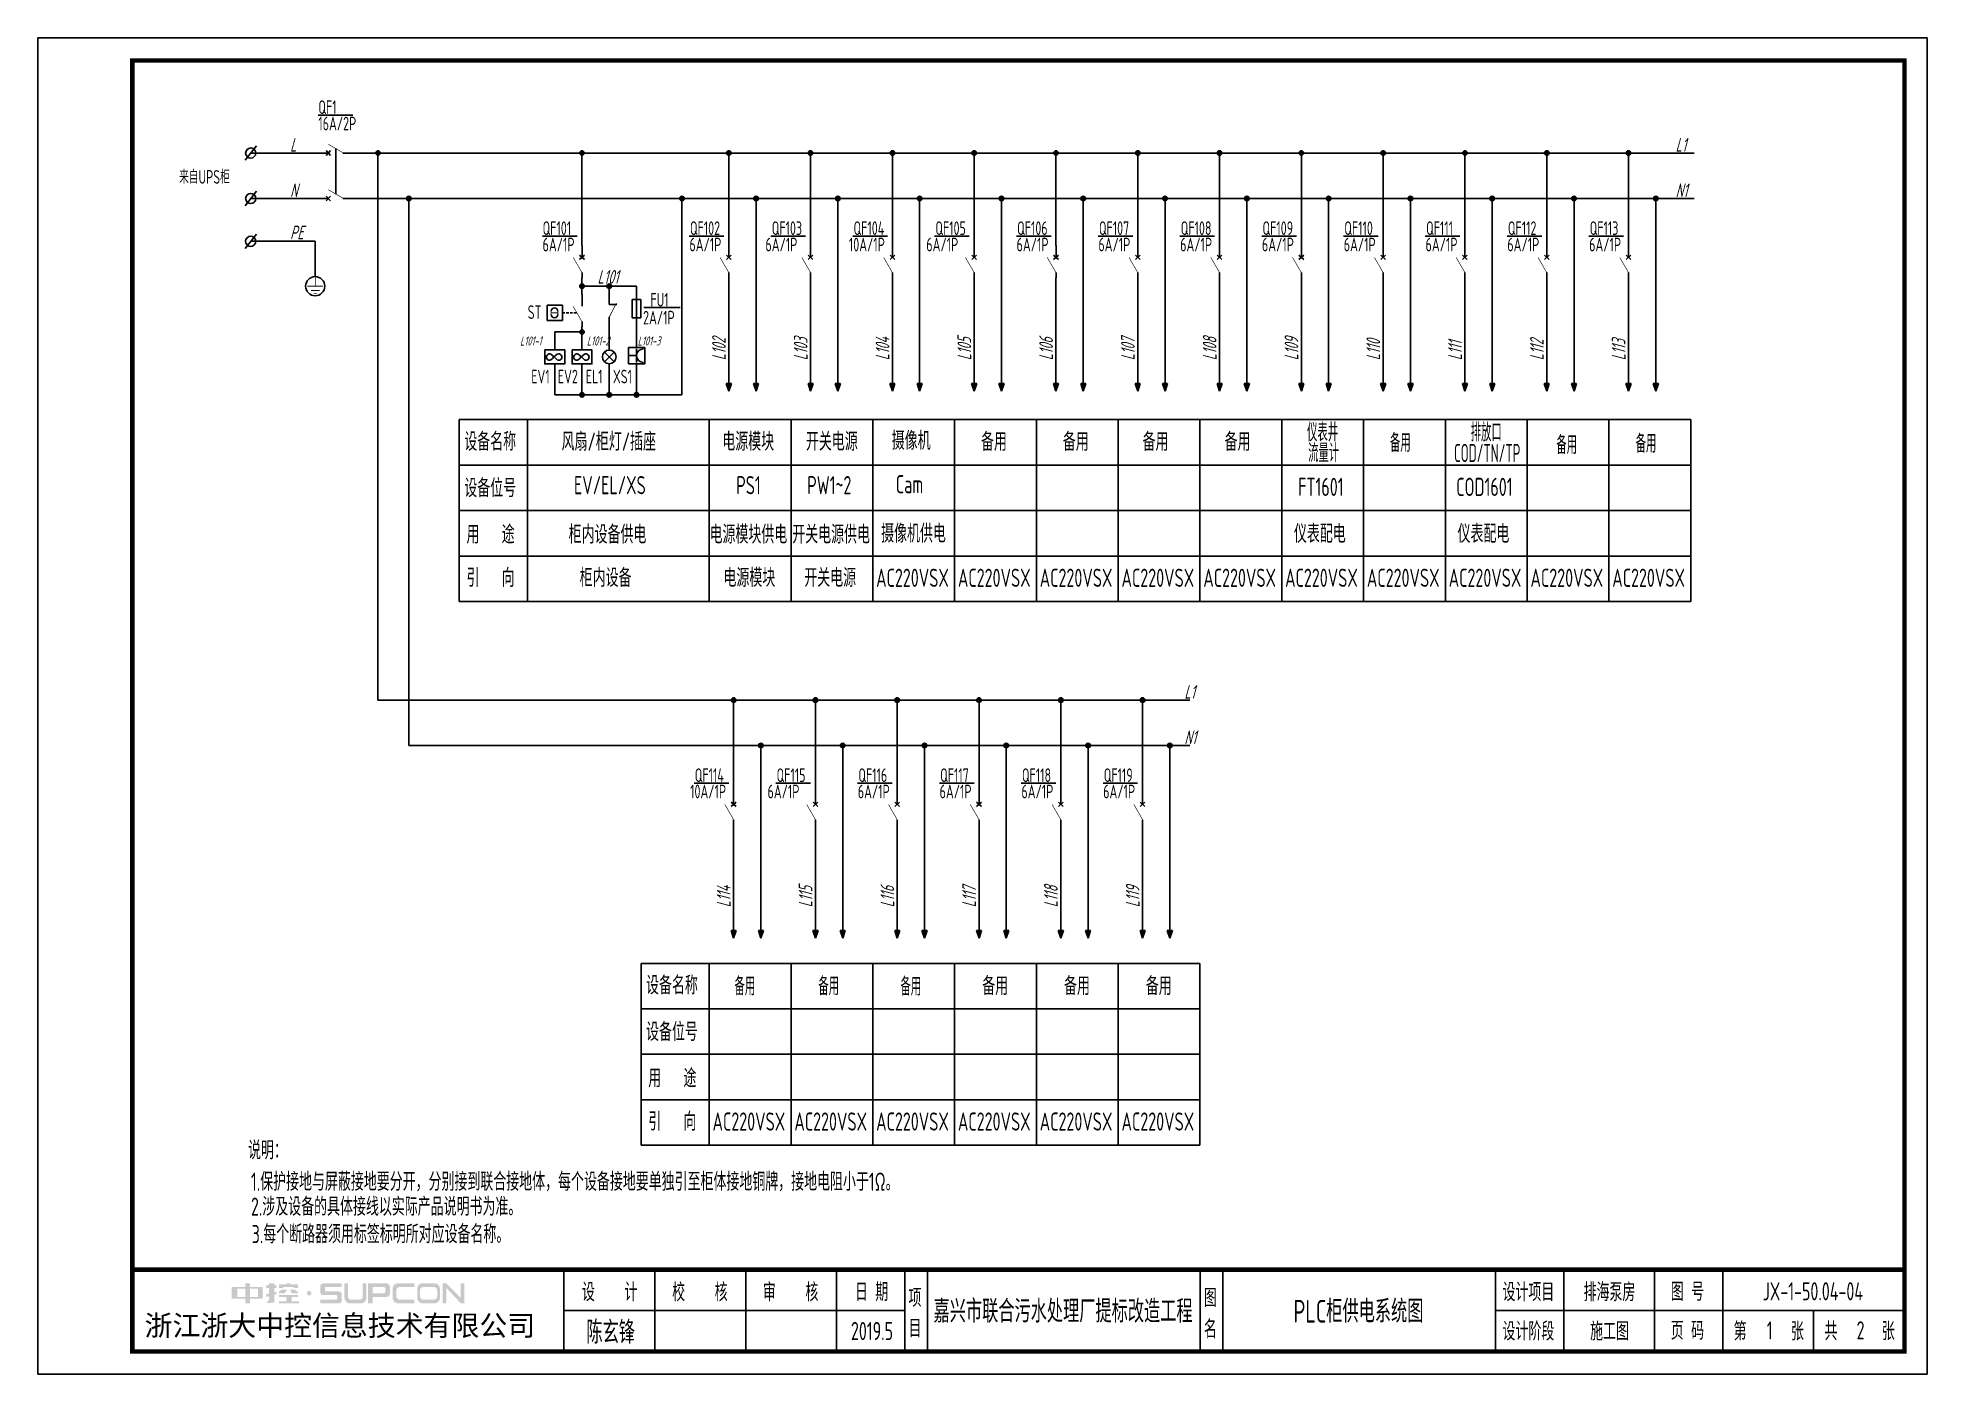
# Model space of a CAD drawing. Header units: millimetres. Extents: x 30557 to 235556, y -116603 to -73383.
# Drawn here: x 179583 to 183741, y -76323 to -73383 of the extents above; entities that cross this region are included whole.
import ezdxf
from ezdxf.enums import TextEntityAlignment as Align

# ---------------------------------------------------------------- set-up
doc = ezdxf.new("R2010")
doc.units = ezdxf.units.MM
for name, color, linetype in [('1', 3, 'Continuous'), ('ABDE_DENG', 4, 'Continuous'), ('AXIS', 4, 'Continuous'), ('HZ', 7, 'Continuous'), ('文字', 5, 'Continuous')]:
    doc.layers.add(name, color=color, linetype=linetype)
doc.layers.add('_Drawing', color=7, linetype='Continuous', lineweight=25)
doc.styles.add('supcon', font='sceie.shx', dxfattribs={"width": 0.75, "height": 40, "bigfont": 'sceic.shx'})
doc.styles.add('SYS', font='romans.shx', dxfattribs={"width": 0.7})
doc.styles.add('Title', font='', dxfattribs={"height": 45})
doc.styles.add('宋体', font='')
doc.styles.get('Title').set_extended_font_data('SimHei')
doc.styles.get('宋体').set_extended_font_data('SimSun')

msp = doc.modelspace()

# ---------------------------------------------------------------- texts
at = {"color": 3, "style": 'supcon', "width": 0.75}
for s, height, p in [('排海泵房', 40, (183042, -76140.5)), ('陈玄锋', 50, (180844.1, -76228)), ('2019.5', 40, (181419.1, -76228)), ('1', 40, (183394.6, -76226.6))]:
    msp.add_text(s, height=height, dxfattribs=at).set_placement(p, align=Align.MIDDLE)
at = {"layer": '1', "color": 0, "style": 'supcon', "width": 0.75}
for s, height, p in [('QF1', 30, (180200.7, -73550.6)), ('16A/2P', 30, (180200.7, -73586.6)), ('来自UPS柜', 30, (179894.3, -73704)), ('QF101', 30, (180694.2, -73816.8)), ('QF102', 30, (181018.5, -73816.8)), ('QF103', 30, (181198.5, -73816.8)), ('QF104', 30, (181378.5, -73816.8)), ('QF105', 30, (181558.5, -73816.8)), ('QF106', 30, (181738.5, -73816.8)), ('QF107', 30, (181918.5, -73816.8)), ('QF108', 30, (182098.5, -73816.8)), ('QF109', 30, (182278.5, -73816.8)), ('QF110', 30, (182458.5, -73816.8)), ('QF111', 30, (182638.5, -73816.8)), ('QF112', 30, (182818.5, -73816.8)), ('QF113', 30, (182998.5, -73816.8)), ('6A/1P', 30, (180694.2, -73852.8)), ('6A/1P', 30, (181017.3, -73852.8)), ('6A/1P', 30, (181184.6, -73852.8)), ('10A/1P', 30, (181368.3, -73852.8)), ('6A/1P', 30, (181538.6, -73852.8)), ('6A/1P', 30, (181737.3, -73852.8)), ('6A/1P', 30, (181917.3, -73852.8)), ('6A/1P', 30, (182097.3, -73852.8)), ('6A/1P', 30, (182277.3, -73852.8)), ('6A/1P', 30, (182457.3, -73852.8)), ('6A/1P', 30, (182637.3, -73852.8)), ('6A/1P', 30, (182817.3, -73852.8)), ('6A/1P', 30, (182997.3, -73852.8)), ('FU1', 30, (180931.6, -73974.3)), ('ST', 30, (180661.5, -74001.5)), ('2A/1P', 30, (180915.4, -74013.6)), ('EV1', 30, (180669.2, -74143.2)), ('EV2', 30, (180727.7, -74143.2)), ('EL1', 30, (180789.2, -74143.2)), ('XS1', 30, (180848.9, -74143.2)), ('设备名称', 40, (180521.9, -74291.4)), ('设备位号', 40, (180521.9, -74393.6)), ('用   途', 40, (180526.8, -74495.6)), ('引   向', 40, (180526.8, -74590.9)), ('QF114', 30, (181029.1, -75020.2)), ('QF115', 30, (181209.1, -75020.2)), ('QF116', 30, (181389.1, -75020.2)), ('QF117', 30, (181569.1, -75020.2)), ('QF118', 30, (181749.1, -75020.2)), ('QF119', 30, (181929.1, -75020.2)), ('10A/1P', 30, (181018.9, -75056.1)), ('6A/1P', 30, (181189.2, -75056.1)), ('6A/1P', 30, (181387.9, -75056.1)), ('6A/1P', 30, (181567.9, -75056.1)), ('6A/1P', 30, (181747.9, -75056.1)), ('6A/1P', 30, (181927.9, -75056.1)), ('设备名称', 40, (180921.9, -75487.5)), ('设备位号', 40, (180921.9, -75589.8)), ('用   途', 40, (180926.8, -75691.8)), ('引   向', 40, (180926.8, -75787.1))]:
    msp.add_text(s, height=height, dxfattribs=at).set_placement(p)
at = {"layer": '1', "color": 0, "style": 'supcon', "oblique": 15, "width": 0.75}
for s, p in [('L', (180138.5, -73633.4)), ('L1', (183187.6, -73633.4)), ('N', (180138.5, -73733.4)), ('N1', (183187.6, -73733.4)), ('PE', (180138.5, -73826.2)), ('L1', (182106.5, -74836.8)), ('N1', (182106.5, -74936.8))]:
    msp.add_text(s, height=30, dxfattribs=at).set_placement(p)
for s, height, rotation, p in [('L101', 30, 0.2156, (180815.1, -73924)), ('L101-1', 20, 0.2156, (180644.5, -74060)), ('L101-2', 20, 0.2156, (180791.5, -74060)), ('L101-3', 20, 0.2156, (180903.3, -74060)), ('L102', 30, 90.2156, (181097.4, -74092.4)), ('L103', 30, 90.2156, (181277.4, -74092.4)), ('L104', 30, 90.2156, (181457.4, -74092.4)), ('L105', 30, 90.2156, (181637.4, -74092.4)), ('L106', 30, 90.2156, (181817.4, -74092.4)), ('L107', 30, 90.2156, (181997.4, -74092.4)), ('L108', 30, 90.2156, (182177.4, -74092.4)), ('L109', 30, 90.2156, (182357.4, -74092.4)), ('L110', 30, 90.2156, (182537.4, -74092.4)), ('L111', 30, 90.2156, (182717.4, -74092.4)), ('L112', 30, 90.2156, (182897.4, -74092.4)), ('L113', 30, 90.2156, (183077.4, -74092.4)), ('L114', 30, 90.2156, (181108, -75295.8)), ('L115', 30, 90.2156, (181288, -75295.8)), ('L116', 30, 90.2156, (181468, -75295.8)), ('L117', 30, 90.2156, (181648, -75295.8)), ('L118', 30, 90.2156, (181828, -75295.8)), ('L119', 30, 90.2156, (182008, -75295.8))]:
    msp.add_text(s, height=height, rotation=rotation, dxfattribs=at).set_placement(p)
at = {"layer": '1', "color": 7, "style": 'supcon', "width": 0.75}
for s, p in [('风扇/柜灯/插座', (180736, -74291.4)), ('电源模块', (181089.7, -74291.4)), ('开关电源', (181273.7, -74291.4)), ('摄像机', (181462.6, -74289.3)), ('Cam', (181471.4, -74385)), ('EV/EL/XS', (180763.2, -74387.1)), ('PS1', (181120.3, -74387.1)), ('PW1~2', (181276.5, -74387.1)), ('柜内设备供电', (180751.6, -74495.6)), ('电源模块供电', (181061.6, -74495.6)), ('开关电源供电', (181243.6, -74495.6)), ('摄像机供电', (181439.2, -74493.5)), ('柜内设备', (180775.9, -74590.9)), ('电源模块', (181092.2, -74590.9)), ('开关电源', (181270.1, -74590.9)), ('AC220VSX', (181428.2, -74590.9)), ('AC220VSX', (181608.2, -74590.9)), ('AC220VSX', (181788.2, -74590.9)), ('AC220VSX', (181968.2, -74590.9)), ('AC220VSX', (182148.2, -74590.9)), ('AC220VSX', (182328.2, -74590.9)), ('AC220VSX', (182508.2, -74590.9)), ('AC220VSX', (182688.2, -74590.9)), ('AC220VSX', (182868.2, -74590.9)), ('AC220VSX', (183048.2, -74590.9)), ('备用', (181661.7, -75489)), ('AC220VSX', (181068.2, -75787.1)), ('AC220VSX', (181248.2, -75787.1)), ('AC220VSX', (181428.2, -75787.1)), ('AC220VSX', (181608.2, -75787.1)), ('AC220VSX', (181788.2, -75787.1)), ('AC220VSX', (181788.2, -75787.1)), ('AC220VSX', (181968.2, -75787.1)), ('说明：', (180046, -75850.3)), ('1.保护接地与屏蔽接地要分开，分别接到联合接地体，每个设备接地要单独引至柜体接地铜牌，接地电阻小于1Ω。', (180052.4, -75919.5)), ('2.涉及设备的具体接线以实际产品说明书为准。', (180052.4, -75974.4)), ('3.每个断路器须用标签标明所对应设备名称。', (180054, -76034.8))]:
    msp.add_text(s, height=40, dxfattribs=at).set_placement(p)
at = {"layer": '1', "color": 1, "style": 'supcon', "width": 0.75}
for p in [(181659.1, -74291.7), (181839.1, -74291.7), (182014.6, -74291.7), (182195.1, -74291.7)]:
    msp.add_text('备用', height=40, dxfattribs=at).set_placement(p)
at = {"layer": '1', "color": 7, "style": 'supcon'}
for s, width, p in [('仪表井', 0.6, (182410.8, -74270.9)), ('排放口', 0.6, (182770.8, -74270.9)), ('流量计', 0.6, (182413, -74316.4)), ('FT1601', 0.75, (182406.8, -74390.9)), ('COD1601', 0.75, (182766.8, -74390.9)), ('仪表配电', 0.75, (182404.7, -74494.1)), ('仪表配电', 0.75, (182764.7, -74494.1))]:
    msp.add_text(s, height=40, dxfattribs=dict(at, width=width)).set_placement(p, align=Align.CENTER)
at = {"layer": '1', "color": 1, "style": 'supcon', "width": 0.6}
for s, p in [('备用', (182581.8, -74294.1)), ('备用', (182948, -74298.6)), ('备用', (183122.4, -74295.7)), ('COD/TN/TP', (182773, -74316.4)), ('备用', (181139.3, -75489.5)), ('备用', (181323.9, -75489.3)), ('备用', (181504.5, -75490))]:
    msp.add_text(s, height=40, dxfattribs=at).set_placement(p, align=Align.CENTER)
at = {"layer": '1', "color": 2, "style": 'supcon', "width": 0.75}
for p in [(181841.7, -75489), (182021.7, -75489)]:
    msp.add_text('备用', height=40, dxfattribs=at).set_placement(p)
at = {"layer": '_Drawing', "color": 3, "style": 'supcon', "width": 0.75}
for s, height, p in [('JX-1-50.04-04', 40, (183489.8, -76140.5)), ('嘉兴市联合污水处理厂提标改造工程', 50, (181839.6, -76181.9)), ('PLC柜供电系统图', 50, (182489.6, -76181.9)), ('2', 40, (183594.6, -76226.6))]:
    msp.add_text(s, height=height, dxfattribs=at).set_placement(p, align=Align.MIDDLE)

# ---------------------------------------------------------------- blocks, each defined once
blk = doc.blocks.new('中控·SUPCON')
at = {"linetype": 'Continuous'}
h = blk.add_hatch(color=2, dxfattribs=at)
h.dxf.hatch_style = 1
h.paths.add_polyline_path([(34, 33), (20, 33), (20, 37), (15, 37), (15, 36), (15, 33), (0, 33), (0, 20), (13, 20), (15, 20), (15, 15), (20, 15), (20, 20), (22, 20), (34, 20)])
h.paths.add_polyline_path([(20, 30), (20, 31), (29, 31), (29, 22), (20, 22)], flags=16)
h.paths.add_polyline_path([(15, 30), (15, 22), (6, 22), (6, 31), (15, 31)], flags=16)
h.paths.add_polyline_path([(47, 32), (49, 32), (49, 35), (47, 35), (47, 37), (41, 37), (41, 35), (38, 35), (38, 32), (41, 32), (41, 25.8), (38, 25), (38, 22), (41, 22.8), (41, 18.3), (39, 17), (39, 15), (47, 16), (47, 24.5), (49, 25), (49, 28), (47, 27.5)])
h.paths.add_polyline_path([(61, 30), (55, 30), (52, 28), (52, 26), (58, 26)])
h.paths.add_polyline_path([(73, 28), (71, 28), (70, 30), (64, 30), (66, 26), (73, 26)])
h.paths.add_polyline_path([(73, 36), (64.6, 36), (64.6, 37), (60.4, 37), (60.4, 36), (52, 36), (52, 32), (56.8, 32), (56.8, 33.1), (68.2, 33.1), (68.2, 32), (73, 32)])
h.paths.add_polyline_path([(66, 22), (73, 22), (73, 24), (52, 24), (52, 22), (60, 22), (60, 17), (52, 17), (52, 15), (74, 15), (74, 17), (66, 17)])
h.paths.add_polyline_path([(82.7, 26.1, 1), (87.6, 26.1, 1)])
h.paths.add_polyline_path([(118, 28), (103.5, 28, -0.414214), (102.5, 29), (102.5, 32, -0.414214), (103.5, 33), (121, 33), (121, 37), (100.5, 37, 0.414214), (97.5, 34), (97.5, 27, 0.414214), (100.5, 24), (115, 24, -0.414214), (116, 23), (116, 20, -0.414214), (115, 19), (97.5, 19), (97.5, 15), (118, 15, 0.414214), (121, 18), (121, 25, 0.414214)])
h.paths.add_polyline_path([(128, 37), (124, 37), (124, 36), (124, 21, 0.414214), (130, 15), (142, 15, 0.414214), (148, 21), (148, 37), (144, 37), (144, 22, -0.414214), (141, 19), (131, 19, -0.414214), (128, 22)])
h.paths.add_polyline_path([(174, 26), (174, 33, 0.414214), (170, 37), (150, 37), (150, 36), (150, 15), (155, 15), (155, 22), (170, 22, 0.414214)])
h.paths.add_polyline_path([(167, 26), (155, 26), (155, 33), (167, 33, -0.414214), (169, 31), (169, 28, -0.414214)], flags=16)
h.paths.add_polyline_path([(201, 19), (185, 19, -0.414214), (181, 23), (181, 29, -0.414214), (185, 33), (201, 33), (201, 37), (183, 37, 0.414214), (177, 31), (177, 21, 0.414214), (183, 15), (201, 15)])
h.paths.add_polyline_path([(229, 21), (229, 31, 0.414214), (223, 37), (210, 37, 0.414214), (204, 31), (204, 21, 0.414214), (210, 15), (223, 15, 0.414214)])
h.paths.add_polyline_path([(207, 23), (207, 29, -0.414214), (211, 33), (222, 33, -0.414214), (226, 29), (226, 23, -0.414214), (222, 19), (211, 19, -0.414214)], flags=16)
h.paths.add_polyline_path([(236, 32.1), (252, 15), (256, 15), (256, 37), (252, 37), (252, 21), (236, 37), (232, 37), (232, 36), (232, 15), (236, 15)])
h = blk.add_hatch(color=2, dxfattribs=at)
h.dxf.hatch_style = 1
h.paths.add_polyline_path([(34, 33), (20, 33), (20, 37), (15, 37), (15, 36), (15, 33), (0, 33), (0, 20), (13, 20), (15, 20), (15, 15), (20, 15), (20, 20), (22, 20), (34, 20)])
h.paths.add_polyline_path([(20, 30), (20, 31), (29, 31), (29, 22), (20, 22)], flags=16)
h.paths.add_polyline_path([(15, 30), (15, 22), (6, 22), (6, 31), (15, 31)], flags=16)
h.paths.add_polyline_path([(47, 32), (49, 32), (49, 35), (47, 35), (47, 37), (41, 37), (41, 35), (38, 35), (38, 32), (41, 32), (41, 25.8), (38, 25), (38, 22), (41, 22.8), (41, 18.3), (39, 17), (39, 15), (47, 16), (47, 24.5), (49, 25), (49, 28), (47, 27.5)])
h.paths.add_polyline_path([(61, 30), (55, 30), (52, 28), (52, 26), (58, 26)])
h.paths.add_polyline_path([(73, 28), (71, 28), (70, 30), (64, 30), (66, 26), (73, 26)])
h.paths.add_polyline_path([(73, 36), (64.6, 36), (64.6, 37), (60.4, 37), (60.4, 36), (52, 36), (52, 32), (56.8, 32), (56.8, 33.1), (68.2, 33.1), (68.2, 32), (73, 32)])
h.paths.add_polyline_path([(66, 22), (73, 22), (73, 24), (52, 24), (52, 22), (60, 22), (60, 17), (52, 17), (52, 15), (74, 15), (74, 17), (66, 17)])
h.paths.add_polyline_path([(82.7, 26.1, 1), (87.6, 26.1, 1)])
h.paths.add_polyline_path([(118, 28), (103.5, 28, -0.414214), (102.5, 29), (102.5, 32, -0.414214), (103.5, 33), (121, 33), (121, 37), (100.5, 37, 0.414214), (97.5, 34), (97.5, 27, 0.414214), (100.5, 24), (115, 24, -0.414214), (116, 23), (116, 20, -0.414214), (115, 19), (97.5, 19), (97.5, 15), (118, 15, 0.414214), (121, 18), (121, 25, 0.414214)])
h.paths.add_polyline_path([(128, 37), (124, 37), (124, 36), (124, 21, 0.414214), (130, 15), (142, 15, 0.414214), (148, 21), (148, 37), (144, 37), (144, 22, -0.414214), (141, 19), (131, 19, -0.414214), (128, 22)])
h.paths.add_polyline_path([(174, 26), (174, 33, 0.414214), (170, 37), (150, 37), (150, 36), (150, 15), (155, 15), (155, 22), (170, 22, 0.414214)])
h.paths.add_polyline_path([(167, 26), (155, 26), (155, 33), (167, 33, -0.414214), (169, 31), (169, 28, -0.414214)], flags=16)
h.paths.add_polyline_path([(201, 19), (185, 19, -0.414214), (181, 23), (181, 29, -0.414214), (185, 33), (201, 33), (201, 37), (183, 37, 0.414214), (177, 31), (177, 21, 0.414214), (183, 15), (201, 15)])
h.paths.add_polyline_path([(229, 21), (229, 31, 0.414214), (223, 37), (210, 37, 0.414214), (204, 31), (204, 21, 0.414214), (210, 15), (223, 15, 0.414214)])
h.paths.add_polyline_path([(207, 23), (207, 29, -0.414214), (211, 33), (222, 33, -0.414214), (226, 29), (226, 23, -0.414214), (222, 19), (211, 19, -0.414214)], flags=16)
h.paths.add_polyline_path([(236, 32.1), (252, 15), (256, 15), (256, 37), (252, 37), (252, 21), (236, 37), (232, 37), (232, 36), (232, 15), (236, 15)])
h = blk.add_hatch(color=2, dxfattribs=at)
h.dxf.hatch_style = 1
h.paths.add_polyline_path([(34, 33), (20, 33), (20, 37), (15, 37), (15, 36), (15, 33), (0, 33), (0, 20), (13, 20), (15, 20), (15, 15), (20, 15), (20, 20), (22, 20), (34, 20)])
h.paths.add_polyline_path([(20, 30), (20, 31), (29, 31), (29, 22), (20, 22)], flags=16)
h.paths.add_polyline_path([(15, 30), (15, 22), (6, 22), (6, 31), (15, 31)], flags=16)
h.paths.add_polyline_path([(47, 32), (49, 32), (49, 35), (47, 35), (47, 37), (41, 37), (41, 35), (38, 35), (38, 32), (41, 32), (41, 25.8), (38, 25), (38, 22), (41, 22.8), (41, 18.3), (39, 17), (39, 15), (47, 16), (47, 24.5), (49, 25), (49, 28), (47, 27.5)])
h.paths.add_polyline_path([(61, 30), (55, 30), (52, 28), (52, 26), (58, 26)])
h.paths.add_polyline_path([(73, 28), (71, 28), (70, 30), (64, 30), (66, 26), (73, 26)])
h.paths.add_polyline_path([(73, 36), (64.6, 36), (64.6, 37), (60.4, 37), (60.4, 36), (52, 36), (52, 32), (56.8, 32), (56.8, 33.1), (68.2, 33.1), (68.2, 32), (73, 32)])
h.paths.add_polyline_path([(66, 22), (73, 22), (73, 24), (52, 24), (52, 22), (60, 22), (60, 17), (52, 17), (52, 15), (74, 15), (74, 17), (66, 17)])
h.paths.add_polyline_path([(82.7, 26.1, 1), (87.6, 26.1, 1)])
h.paths.add_polyline_path([(118, 28), (103.5, 28, -0.414214), (102.5, 29), (102.5, 32, -0.414214), (103.5, 33), (121, 33), (121, 37), (100.5, 37, 0.414214), (97.5, 34), (97.5, 27, 0.414214), (100.5, 24), (115, 24, -0.414214), (116, 23), (116, 20, -0.414214), (115, 19), (97.5, 19), (97.5, 15), (118, 15, 0.414214), (121, 18), (121, 25, 0.414214)])
h.paths.add_polyline_path([(128, 37), (124, 37), (124, 36), (124, 21, 0.414214), (130, 15), (142, 15, 0.414214), (148, 21), (148, 37), (144, 37), (144, 22, -0.414214), (141, 19), (131, 19, -0.414214), (128, 22)])
h.paths.add_polyline_path([(174, 26), (174, 33, 0.414214), (170, 37), (150, 37), (150, 36), (150, 15), (155, 15), (155, 22), (170, 22, 0.414214)])
h.paths.add_polyline_path([(167, 26), (155, 26), (155, 33), (167, 33, -0.414214), (169, 31), (169, 28, -0.414214)], flags=16)
h.paths.add_polyline_path([(201, 19), (185, 19, -0.414214), (181, 23), (181, 29, -0.414214), (185, 33), (201, 33), (201, 37), (183, 37, 0.414214), (177, 31), (177, 21, 0.414214), (183, 15), (201, 15)])
h.paths.add_polyline_path([(229, 21), (229, 31, 0.414214), (223, 37), (210, 37, 0.414214), (204, 31), (204, 21, 0.414214), (210, 15), (223, 15, 0.414214)])
h.paths.add_polyline_path([(207, 23), (207, 29, -0.414214), (211, 33), (222, 33, -0.414214), (226, 29), (226, 23, -0.414214), (222, 19), (211, 19, -0.414214)], flags=16)
h.paths.add_polyline_path([(236, 32.1), (252, 15), (256, 15), (256, 37), (252, 37), (252, 21), (236, 37), (232, 37), (232, 36), (232, 15), (236, 15)])
h = blk.add_hatch(color=2, dxfattribs=at)
h.dxf.hatch_style = 1
h.paths.add_polyline_path([(34, 33), (20, 33), (20, 37), (15, 37), (15, 36), (15, 33), (0, 33), (0, 20), (13, 20), (15, 20), (15, 15), (20, 15), (20, 20), (22, 20), (34, 20)])
h.paths.add_polyline_path([(20, 30), (20, 31), (29, 31), (29, 22), (20, 22)], flags=16)
h.paths.add_polyline_path([(15, 30), (15, 22), (6, 22), (6, 31), (15, 31)], flags=16)
h.paths.add_polyline_path([(47, 32), (49, 32), (49, 35), (47, 35), (47, 37), (41, 37), (41, 35), (38, 35), (38, 32), (41, 32), (41, 25.8), (38, 25), (38, 22), (41, 22.8), (41, 18.3), (39, 17), (39, 15), (47, 16), (47, 24.5), (49, 25), (49, 28), (47, 27.5)])
h.paths.add_polyline_path([(61, 30), (55, 30), (52, 28), (52, 26), (58, 26)])
h.paths.add_polyline_path([(73, 28), (71, 28), (70, 30), (64, 30), (66, 26), (73, 26)])
h.paths.add_polyline_path([(73, 36), (64.6, 36), (64.6, 37), (60.4, 37), (60.4, 36), (52, 36), (52, 32), (56.8, 32), (56.8, 33.1), (68.2, 33.1), (68.2, 32), (73, 32)])
h.paths.add_polyline_path([(66, 22), (73, 22), (73, 24), (52, 24), (52, 22), (60, 22), (60, 17), (52, 17), (52, 15), (74, 15), (74, 17), (66, 17)])
h.paths.add_polyline_path([(82.7, 26.1, 1), (87.6, 26.1, 1)])
h.paths.add_polyline_path([(118, 28), (103.5, 28, -0.414214), (102.5, 29), (102.5, 32, -0.414214), (103.5, 33), (121, 33), (121, 37), (100.5, 37, 0.414214), (97.5, 34), (97.5, 27, 0.414214), (100.5, 24), (115, 24, -0.414214), (116, 23), (116, 20, -0.414214), (115, 19), (97.5, 19), (97.5, 15), (118, 15, 0.414214), (121, 18), (121, 25, 0.414214)])
h.paths.add_polyline_path([(128, 37), (124, 37), (124, 36), (124, 21, 0.414214), (130, 15), (142, 15, 0.414214), (148, 21), (148, 37), (144, 37), (144, 22, -0.414214), (141, 19), (131, 19, -0.414214), (128, 22)])
h.paths.add_polyline_path([(174, 26), (174, 33, 0.414214), (170, 37), (150, 37), (150, 36), (150, 15), (155, 15), (155, 22), (170, 22, 0.414214)])
h.paths.add_polyline_path([(167, 26), (155, 26), (155, 33), (167, 33, -0.414214), (169, 31), (169, 28, -0.414214)], flags=16)
h.paths.add_polyline_path([(201, 19), (185, 19, -0.414214), (181, 23), (181, 29, -0.414214), (185, 33), (201, 33), (201, 37), (183, 37, 0.414214), (177, 31), (177, 21, 0.414214), (183, 15), (201, 15)])
h.paths.add_polyline_path([(229, 21), (229, 31, 0.414214), (223, 37), (210, 37, 0.414214), (204, 31), (204, 21, 0.414214), (210, 15), (223, 15, 0.414214)])
h.paths.add_polyline_path([(207, 23), (207, 29, -0.414214), (211, 33), (222, 33, -0.414214), (226, 29), (226, 23, -0.414214), (222, 19), (211, 19, -0.414214)], flags=16)
h.paths.add_polyline_path([(236, 32.1), (252, 15), (256, 15), (256, 37), (252, 37), (252, 21), (236, 37), (232, 37), (232, 36), (232, 15), (236, 15)])
h = blk.add_hatch(color=2, dxfattribs=at)
h.dxf.hatch_style = 1
h.paths.add_polyline_path([(34, 33), (20, 33), (20, 37), (15, 37), (15, 36), (15, 33), (0, 33), (0, 20), (13, 20), (15, 20), (15, 15), (20, 15), (20, 20), (22, 20), (34, 20)])
h.paths.add_polyline_path([(20, 30), (20, 31), (29, 31), (29, 22), (20, 22)], flags=16)
h.paths.add_polyline_path([(15, 30), (15, 22), (6, 22), (6, 31), (15, 31)], flags=16)
h.paths.add_polyline_path([(47, 32), (49, 32), (49, 35), (47, 35), (47, 37), (41, 37), (41, 35), (38, 35), (38, 32), (41, 32), (41, 25.8), (38, 25), (38, 22), (41, 22.8), (41, 18.3), (39, 17), (39, 15), (47, 16), (47, 24.5), (49, 25), (49, 28), (47, 27.5)])
h.paths.add_polyline_path([(61, 30), (55, 30), (52, 28), (52, 26), (58, 26)])
h.paths.add_polyline_path([(73, 28), (71, 28), (70, 30), (64, 30), (66, 26), (73, 26)])
h.paths.add_polyline_path([(73, 36), (64.6, 36), (64.6, 37), (60.4, 37), (60.4, 36), (52, 36), (52, 32), (56.8, 32), (56.8, 33.1), (68.2, 33.1), (68.2, 32), (73, 32)])
h.paths.add_polyline_path([(66, 22), (73, 22), (73, 24), (52, 24), (52, 22), (60, 22), (60, 17), (52, 17), (52, 15), (74, 15), (74, 17), (66, 17)])
h.paths.add_polyline_path([(82.7, 26.1, 1), (87.6, 26.1, 1)])
h.paths.add_polyline_path([(118, 28), (103.5, 28, -0.414214), (102.5, 29), (102.5, 32, -0.414214), (103.5, 33), (121, 33), (121, 37), (100.5, 37, 0.414214), (97.5, 34), (97.5, 27, 0.414214), (100.5, 24), (115, 24, -0.414214), (116, 23), (116, 20, -0.414214), (115, 19), (97.5, 19), (97.5, 15), (118, 15, 0.414214), (121, 18), (121, 25, 0.414214)])
h.paths.add_polyline_path([(128, 37), (124, 37), (124, 36), (124, 21, 0.414214), (130, 15), (142, 15, 0.414214), (148, 21), (148, 37), (144, 37), (144, 22, -0.414214), (141, 19), (131, 19, -0.414214), (128, 22)])
h.paths.add_polyline_path([(174, 26), (174, 33, 0.414214), (170, 37), (150, 37), (150, 36), (150, 15), (155, 15), (155, 22), (170, 22, 0.414214)])
h.paths.add_polyline_path([(167, 26), (155, 26), (155, 33), (167, 33, -0.414214), (169, 31), (169, 28, -0.414214)], flags=16)
h.paths.add_polyline_path([(201, 19), (185, 19, -0.414214), (181, 23), (181, 29, -0.414214), (185, 33), (201, 33), (201, 37), (183, 37, 0.414214), (177, 31), (177, 21, 0.414214), (183, 15), (201, 15)])
h.paths.add_polyline_path([(229, 21), (229, 31, 0.414214), (223, 37), (210, 37, 0.414214), (204, 31), (204, 21, 0.414214), (210, 15), (223, 15, 0.414214)])
h.paths.add_polyline_path([(207, 23), (207, 29, -0.414214), (211, 33), (222, 33, -0.414214), (226, 29), (226, 23, -0.414214), (222, 19), (211, 19, -0.414214)], flags=16)
h.paths.add_polyline_path([(236, 32.1), (252, 15), (256, 15), (256, 37), (252, 37), (252, 21), (236, 37), (232, 37), (232, 36), (232, 15), (236, 15)])
h = blk.add_hatch(color=2, dxfattribs=at)
h.dxf.hatch_style = 1
h.paths.add_polyline_path([(34, 33), (20, 33), (20, 37), (15, 37), (15, 36), (15, 33), (0, 33), (0, 20), (13, 20), (15, 20), (15, 15), (20, 15), (20, 20), (22, 20), (34, 20)])
h.paths.add_polyline_path([(20, 30), (20, 31), (29, 31), (29, 22), (20, 22)], flags=16)
h.paths.add_polyline_path([(15, 30), (15, 22), (6, 22), (6, 31), (15, 31)], flags=16)
h.paths.add_polyline_path([(47, 32), (49, 32), (49, 35), (47, 35), (47, 37), (41, 37), (41, 35), (38, 35), (38, 32), (41, 32), (41, 25.8), (38, 25), (38, 22), (41, 22.8), (41, 18.3), (39, 17), (39, 15), (47, 16), (47, 24.5), (49, 25), (49, 28), (47, 27.5)])
h.paths.add_polyline_path([(61, 30), (55, 30), (52, 28), (52, 26), (58, 26)])
h.paths.add_polyline_path([(73, 28), (71, 28), (70, 30), (64, 30), (66, 26), (73, 26)])
h.paths.add_polyline_path([(73, 36), (64.6, 36), (64.6, 37), (60.4, 37), (60.4, 36), (52, 36), (52, 32), (56.8, 32), (56.8, 33.1), (68.2, 33.1), (68.2, 32), (73, 32)])
h.paths.add_polyline_path([(66, 22), (73, 22), (73, 24), (52, 24), (52, 22), (60, 22), (60, 17), (52, 17), (52, 15), (74, 15), (74, 17), (66, 17)])
h.paths.add_polyline_path([(82.7, 26.1, 1), (87.6, 26.1, 1)])
h.paths.add_polyline_path([(118, 28), (103.5, 28, -0.414214), (102.5, 29), (102.5, 32, -0.414214), (103.5, 33), (121, 33), (121, 37), (100.5, 37, 0.414214), (97.5, 34), (97.5, 27, 0.414214), (100.5, 24), (115, 24, -0.414214), (116, 23), (116, 20, -0.414214), (115, 19), (97.5, 19), (97.5, 15), (118, 15, 0.414214), (121, 18), (121, 25, 0.414214)])
h.paths.add_polyline_path([(128, 37), (124, 37), (124, 36), (124, 21, 0.414214), (130, 15), (142, 15, 0.414214), (148, 21), (148, 37), (144, 37), (144, 22, -0.414214), (141, 19), (131, 19, -0.414214), (128, 22)])
h.paths.add_polyline_path([(174, 26), (174, 33, 0.414214), (170, 37), (150, 37), (150, 36), (150, 15), (155, 15), (155, 22), (170, 22, 0.414214)])
h.paths.add_polyline_path([(167, 26), (155, 26), (155, 33), (167, 33, -0.414214), (169, 31), (169, 28, -0.414214)], flags=16)
h.paths.add_polyline_path([(201, 19), (185, 19, -0.414214), (181, 23), (181, 29, -0.414214), (185, 33), (201, 33), (201, 37), (183, 37, 0.414214), (177, 31), (177, 21, 0.414214), (183, 15), (201, 15)])
h.paths.add_polyline_path([(229, 21), (229, 31, 0.414214), (223, 37), (210, 37, 0.414214), (204, 31), (204, 21, 0.414214), (210, 15), (223, 15, 0.414214)])
h.paths.add_polyline_path([(207, 23), (207, 29, -0.414214), (211, 33), (222, 33, -0.414214), (226, 29), (226, 23, -0.414214), (222, 19), (211, 19, -0.414214)], flags=16)
h.paths.add_polyline_path([(236, 32.1), (252, 15), (256, 15), (256, 37), (252, 37), (252, 21), (236, 37), (232, 37), (232, 36), (232, 15), (236, 15)])
blk = doc.blocks.new('supcon图框')
at = {"linetype": 'Continuous'}
for p, q in [((6145.7, 4361.7), (1987.7, 4361.7)), ((1987.7, 4361.7), (1987.7, 1421.7)), ((6145.7, 1421.7), (6145.7, 4361.7)), ((1987.7, 1421.7), (6145.7, 1421.7))]:
    blk.add_line(p, q, dxfattribs=at)
for p, q in [((3145.7, 1651.7), (3145.7, 1471.7)), ((3345.7, 1651.7), (3345.7, 1471.7)), ((3545.7, 1651.7), (3545.7, 1471.7)), ((3745.7, 1651.7), (3745.7, 1471.7)), ((3895.7, 1651.7), (3895.7, 1471.7)), ((3945.7, 1651.7), (3945.7, 1471.7)), ((4545.7, 1651.7), (4545.7, 1471.7)), ((4595.7, 1651.7), (4595.7, 1471.7)), ((5195.7, 1651.7), (5195.7, 1471.7)), ((5345.7, 1651.7), (5345.7, 1471.7)), ((5545.7, 1651.7), (5545.7, 1471.7)), ((5695.7, 1651.7), (5695.7, 1471.7)), ((3145.7, 1561.7), (3895.7, 1561.7)), ((5195.7, 1561.7), (6095.7, 1561.7)), ((5895.7, 1561.7), (5895.7, 1471.7))]:
    blk.add_line(p, q)
at = {"linetype": 'Continuous', "const_width": 10}
blk.add_lwpolyline([(2195.7, 4311.7), (6095.7, 4311.7), (6095.7, 1471.7), (2195.7, 1471.7)], close=True, dxfattribs=at)
blk.add_lwpolyline([(2195.7, 1651.7), (6095.7, 1651.7)], dxfattribs=at)
at = {"linetype": 'Continuous', "xscale": 2, "yscale": 2, "zscale": 2}
blk.add_blockref('中控·SUPCON', (2414.6, 1547.7), dxfattribs=at)
at = {"style": 'supcon', "width": 0.75}
for s, p in [('设    计', (3246.2, 1604.2)), ('校    核', (3444.8, 1604.2)), ('审    核', (3644.5, 1604.2)), ('日 期', (3822.5, 1604.2)), ('设计项目', (5268, 1604.2)), ('图 号', (5618, 1604.2)), ('项', (3918.2, 1590.7)), ('图', (4568.2, 1590.7)), ('目', (3918.2, 1522.9)), ('名', (4568.2, 1522.9)), ('设计阶段', (5268, 1518.1)), ('施工图', (5446.5, 1518.1)), ('页 码', (5618, 1518.1)), ('第      张', (5797, 1518.1)), ('共      张', (5997, 1518.1))]:
    blk.add_text(s, height=40, dxfattribs=at).set_placement(p, align=Align.MIDDLE)
at = {"style": 'Title'}
blk.add_text('浙江浙大中控信息技术有限公司', height=45, dxfattribs=at).set_placement((2222.8, 1506.2))
blk = doc.blocks.new('S_301')
at = {"color": 0, "const_width": 0.3}
blk.add_lwpolyline([(0, -7.5), (-4.3, -0.06)], dxfattribs=at)
at = {"color": 0}
for points in [[(0, 0), (0, 5.72)], [(0, -7.5), (0, -10)]]:
    blk.add_lwpolyline(points, dxfattribs=at)
at = {"layer": 'HZ', "color": 7, "linetype": 'Continuous', "style": 'SYS', "width": 0.7, "flags": 1}
for tag in ['XYVALUE', 'VALUE']:
    blk.add_attdef(tag, text='', height=0.02, dxfattribs=at).set_placement((-0.55, 8.72), align=Align.MIDDLE)
blk = doc.blocks.new('1P断路器')
at = {"layer": '1', "color": 4}
for p, q in [((10913.1, 36538.9), (10903.8, 36530.3)), ((10913.1, 36530.3), (10903.8, 36538.9))]:
    blk.add_line(p, q, dxfattribs=at)
at = {"layer": 'ABDE_DENG', "linetype": 'Continuous', "xscale": 4, "yscale": 4, "zscale": 4}
blk.add_blockref('S_301', (10908.5, 36534.6), dxfattribs=at)
blk = doc.blocks.new('XX')
at = {"layer": 'ABDE_DENG', "linetype": 'Continuous'}
for p, q in [((-4.5, 0), (-5.5, 0)), ((-3, 0), (-4, 0)), ((-1.5, 0), (-2.5, 0)), ((0, 0), (-1, 0))]:
    blk.add_line(p, q, dxfattribs=at)
blk = doc.blocks.new('温控开关')
at = {"color": 4, "lineweight": -3}
for p, q in [((10981.5, 36493.3), (10981.5, 36523.3)), ((10981.5, 36523.3), (11011.5, 36523.3)), ((11011.5, 36523.3), (11011.5, 36508.3)), ((11011.5, 36493.3), (10981.5, 36493.3)), ((11011.5, 36508.3), (11011.5, 36493.3))]:
    blk.add_line(p, q, dxfattribs=at)
for centre, start, end in [((10995.9, 36511.4), 1.6021, 178.3979), ((10995.9, 36505.2), 181.6021, 358.3979)]:
    blk.add_arc(centre, 6.46, start, end, dxfattribs=at)
at = {"layer": 'ABDE_DENG', "linetype": 'Continuous'}
for name, p, xscale, yscale, zscale in [('S_301', (11049.8, 36521.1), 4, 4, 4), ('XX', (11039, 36508.3), 5, 5, 5)]:
    blk.add_blockref(name, p, dxfattribs=dict(at, xscale=xscale, yscale=yscale, zscale=zscale))
at = {"layer": '1', "color": 4, "style": '宋体', "width": 0.75}
blk.add_text('I', height=15, rotation=90.2156, dxfattribs=at).set_placement((11003.4, 36504.3))
blk = doc.blocks.new('风扇')
at = {"layer": 'AXIS', "color": 0, "linetype": 'ByBlock'}
blk.add_lwpolyline([(10385.5, 36501.6), (10434.1, 36501.6), (10434.1, 36467.7), (10385.5, 36467.7)], close=True, dxfattribs=at)
for centre, radius, start, end in [((10397.1, 36484.3), 7.7, 64.0101, 295.9899), ((10334.7, 36401.1), 111.5, 43.1584, 53.9119), ((10498.1, 36382.6), 136.1, 127.0612, 135.8685), ((10419.5, 36484.3), 7.7, 244.0101, 115.9899)]:
    blk.add_arc(centre, radius, start, end, dxfattribs=at)
blk = doc.blocks.new('S_302')
at = {"color": 0, "linetype": 'Continuous'}
for p, q in [((0, 3.75), (0, 0)), ((0, 0), (2.98, 0))]:
    blk.add_line(p, q, dxfattribs=at)
at = {"color": 0, "linetype": 'Continuous', "const_width": 0.3}
blk.add_lwpolyline([(0, -5), (2.78, 0.46)], dxfattribs=at)
at = {"color": 0, "linetype": 'Continuous'}
blk.add_lwpolyline([(0, -5), (0, -8.75)], dxfattribs=at)
at = {"color": 0, "linetype": 'Continuous', "style": 'SYS', "width": 0.7, "flags": 1}
for tag in ['XYVALUE', 'VALUE']:
    blk.add_attdef(tag, text='', height=0.02, dxfattribs=at).set_placement((2.5, 6.75), align=Align.MIDDLE)
blk = doc.blocks.new('常闭开关')
at = {"layer": 'ABDE_DENG', "linetype": 'Continuous', "xscale": 5, "yscale": 5, "zscale": 5}
blk.add_blockref('S_302', (10573.1, 36568.2), dxfattribs=at)
blk = doc.blocks.new('带接地插孔的单相插座')
at = {"lineweight": -3}
for p, q in [((20810.7, 19719.9), (20774.7, 19719.9)), ((20774.7, 19719.9), (20774.7, 19683.9)), ((20810.7, 19683.9), (20810.7, 19719.9)), ((20774.7, 19683.9), (20810.7, 19683.9)), ((20810.7, 19683.9), (20774.7, 19683.9))]:
    blk.add_line(p, q, dxfattribs=at)
at = {"layer": '文字', "color": 0, "linetype": 'Continuous'}
for p, q in [((20792.7, 19716.9), (20792.7, 19686.8)), ((20792.7, 19701.9), (20777.6, 19701.9))]:
    blk.add_line(p, q, dxfattribs=at)
blk.add_arc((20807.7, 19701.9), 15, 90, 270, dxfattribs=at)

# ---------------------------------------------------------------- hatches: boundary and pattern name
h = msp.add_hatch(color=256)
h.dxf.hatch_style = 1
h.paths.add_polyline_path([(180336.9, -73636.5, 1), (180326.9, -73636.5, 1)])
h = msp.add_hatch(color=256)
h.dxf.hatch_style = 1
h.paths.add_polyline_path([(180785.9, -73636.5, 1), (180775.9, -73636.5, 1)])
h = msp.add_hatch(color=256)
h.dxf.hatch_style = 1
h.paths.add_polyline_path([(181109, -73636.5, 1), (181099, -73636.5, 1)])
h = msp.add_hatch(color=256)
h.dxf.hatch_style = 1
h.paths.add_polyline_path([(181289, -73636.5, 1), (181279, -73636.5, 1)])
h = msp.add_hatch(color=256)
h.dxf.hatch_style = 1
h.paths.add_polyline_path([(181469, -73636.5, 1), (181459, -73636.5, 1)])
h = msp.add_hatch(color=256)
h.dxf.hatch_style = 1
h.paths.add_polyline_path([(181649, -73636.5, 1), (181639, -73636.5, 1)])
h = msp.add_hatch(color=256)
h.dxf.hatch_style = 1
h.paths.add_polyline_path([(181829, -73636.5, 1), (181819, -73636.5, 1)])
h = msp.add_hatch(color=256)
h.dxf.hatch_style = 1
h.paths.add_polyline_path([(182009, -73636.5, 1), (181999, -73636.5, 1)])
h = msp.add_hatch(color=256)
h.dxf.hatch_style = 1
h.paths.add_polyline_path([(182189, -73636.5, 1), (182179, -73636.5, 1)])
h = msp.add_hatch(color=256)
h.dxf.hatch_style = 1
h.paths.add_polyline_path([(182369, -73636.5, 1), (182359, -73636.5, 1)])
h = msp.add_hatch(color=256)
h.dxf.hatch_style = 1
h.paths.add_polyline_path([(182549, -73636.5, 1), (182539, -73636.5, 1)])
h = msp.add_hatch(color=256)
h.dxf.hatch_style = 1
h.paths.add_polyline_path([(182729, -73636.5, 1), (182719, -73636.5, 1)])
h = msp.add_hatch(color=256)
h.dxf.hatch_style = 1
h.paths.add_polyline_path([(182909, -73636.5, 1), (182899, -73636.5, 1)])
h = msp.add_hatch(color=256)
h.dxf.hatch_style = 1
h.paths.add_polyline_path([(183089, -73636.5, 1), (183079, -73636.5, 1)])
h = msp.add_hatch(color=256)
h.dxf.hatch_style = 1
h.paths.add_polyline_path([(180404.9, -73736.5, 1), (180394.9, -73736.5, 1)])
h = msp.add_hatch(color=256)
h.dxf.hatch_style = 1
h.paths.add_polyline_path([(181005.9, -73736.5, 1), (180995.9, -73736.5, 1)])
h = msp.add_hatch(color=256)
h.dxf.hatch_style = 1
h.paths.add_polyline_path([(181169, -73736.5, 1), (181159, -73736.5, 1)])
h = msp.add_hatch(color=256)
h.dxf.hatch_style = 1
h.paths.add_polyline_path([(181349, -73736.5, 1), (181339, -73736.5, 1)])
h = msp.add_hatch(color=256)
h.dxf.hatch_style = 1
h.paths.add_polyline_path([(181529, -73736.5, 1), (181519, -73736.5, 1)])
h = msp.add_hatch(color=256)
h.dxf.hatch_style = 1
h.paths.add_polyline_path([(181709, -73736.5, 1), (181699, -73736.5, 1)])
h = msp.add_hatch(color=256)
h.dxf.hatch_style = 1
h.paths.add_polyline_path([(181889, -73736.5, 1), (181879, -73736.5, 1)])
h = msp.add_hatch(color=256)
h.dxf.hatch_style = 1
h.paths.add_polyline_path([(182069, -73736.5, 1), (182059, -73736.5, 1)])
h = msp.add_hatch(color=256)
h.dxf.hatch_style = 1
h.paths.add_polyline_path([(182249, -73736.5, 1), (182239, -73736.5, 1)])
h = msp.add_hatch(color=256)
h.dxf.hatch_style = 1
h.paths.add_polyline_path([(182429, -73736.5, 1), (182419, -73736.5, 1)])
h = msp.add_hatch(color=256)
h.dxf.hatch_style = 1
h.paths.add_polyline_path([(182609, -73736.5, 1), (182599, -73736.5, 1)])
h = msp.add_hatch(color=256)
h.dxf.hatch_style = 1
h.paths.add_polyline_path([(182789, -73736.5, 1), (182779, -73736.5, 1)])
h = msp.add_hatch(color=256)
h.dxf.hatch_style = 1
h.paths.add_polyline_path([(182969, -73736.5, 1), (182959, -73736.5, 1)])
h = msp.add_hatch(color=256)
h.dxf.hatch_style = 1
h.paths.add_polyline_path([(183149, -73736.5, 1), (183139, -73736.5, 1)])
h = msp.add_hatch(color=256)
h.dxf.hatch_style = 1
h.paths.add_polyline_path([(180785.9, -73929.4, 1), (180775.9, -73929.4, 1)])
h = msp.add_hatch(color=256)
h.dxf.hatch_style = 1
h.paths.add_polyline_path([(180845.9, -73929.4, 1), (180835.9, -73929.4, 1)])
h = msp.add_hatch(color=256)
h.dxf.hatch_style = 1
h.paths.add_polyline_path([(180785.9, -74030.1, 1), (180775.9, -74030.1, 1)])
h = msp.add_hatch(color=256)
h.dxf.hatch_style = 1
h.paths.add_polyline_path([(180785.9, -74168.4, 1), (180775.9, -74168.4, 1)])
h = msp.add_hatch(color=256)
h.dxf.hatch_style = 1
h.paths.add_polyline_path([(180845.9, -74168.4, 1), (180835.9, -74168.4, 1)])
h = msp.add_hatch(color=256)
h.dxf.hatch_style = 1
h.paths.add_polyline_path([(180905.9, -74168.4, 1), (180895.9, -74168.4, 1)])
h = msp.add_hatch(color=256)
h.dxf.hatch_style = 1
h.paths.add_polyline_path([(181119.6, -74839.9, 1), (181109.6, -74839.9, 1)])
h = msp.add_hatch(color=256)
h.dxf.hatch_style = 1
h.paths.add_polyline_path([(181299.6, -74839.9, 1), (181289.6, -74839.9, 1)])
h = msp.add_hatch(color=256)
h.dxf.hatch_style = 1
h.paths.add_polyline_path([(181479.6, -74839.9, 1), (181469.6, -74839.9, 1)])
h = msp.add_hatch(color=256)
h.dxf.hatch_style = 1
h.paths.add_polyline_path([(181659.6, -74839.9, 1), (181649.6, -74839.9, 1)])
h = msp.add_hatch(color=256)
h.dxf.hatch_style = 1
h.paths.add_polyline_path([(181839.6, -74839.9, 1), (181829.6, -74839.9, 1)])
h = msp.add_hatch(color=256)
h.dxf.hatch_style = 1
h.paths.add_polyline_path([(182019.6, -74839.9, 1), (182009.6, -74839.9, 1)])
h = msp.add_hatch(color=256)
h.dxf.hatch_style = 1
h.paths.add_polyline_path([(181179.6, -74939.9, 1), (181169.6, -74939.9, 1)])
h = msp.add_hatch(color=256)
h.dxf.hatch_style = 1
h.paths.add_polyline_path([(181359.6, -74939.9, 1), (181349.6, -74939.9, 1)])
h = msp.add_hatch(color=256)
h.dxf.hatch_style = 1
h.paths.add_polyline_path([(181539.6, -74939.9, 1), (181529.6, -74939.9, 1)])
h = msp.add_hatch(color=256)
h.dxf.hatch_style = 1
h.paths.add_polyline_path([(181719.6, -74939.9, 1), (181709.6, -74939.9, 1)])
h = msp.add_hatch(color=256)
h.dxf.hatch_style = 1
h.paths.add_polyline_path([(181899.6, -74939.9, 1), (181889.6, -74939.9, 1)])
h = msp.add_hatch(color=256)
h.dxf.hatch_style = 1
h.paths.add_polyline_path([(182079.6, -74939.9, 1), (182069.6, -74939.9, 1)])
at = {"layer": '1'}
for color, points in [(1, [(181104, -74143.5), (181098.4, -74143.5), (181104, -74160.3), (181109.6, -74143.5)]), (150, [(181169.7, -74143.5), (181164, -74143.5), (181158.4, -74143.5), (181164, -74160.4)]), (1, [(181284, -74143.5), (181278.4, -74143.5), (181284, -74160.3), (181289.6, -74143.5)]), (150, [(181349.7, -74143.5), (181344, -74143.5), (181338.4, -74143.5), (181344, -74160.4)]), (1, [(181464, -74143.5), (181458.4, -74143.5), (181464, -74160.3), (181469.6, -74143.5)]), (150, [(181529.7, -74143.5), (181524, -74143.5), (181518.4, -74143.5), (181524, -74160.4)]), (1, [(181644, -74143.5), (181638.4, -74143.5), (181644, -74160.3), (181649.6, -74143.5)]), (150, [(181709.7, -74143.5), (181704, -74143.5), (181698.4, -74143.5), (181704, -74160.4)]), (1, [(181824, -74143.5), (181818.4, -74143.5), (181824, -74160.3), (181829.6, -74143.5)]), (150, [(181889.7, -74143.5), (181884, -74143.5), (181878.4, -74143.5), (181884, -74160.4)]), (1, [(182004, -74143.5), (181998.4, -74143.5), (182004, -74160.3), (182009.6, -74143.5)]), (150, [(182069.7, -74143.5), (182064, -74143.5), (182058.4, -74143.5), (182064, -74160.4)]), (1, [(182184, -74143.5), (182178.4, -74143.5), (182184, -74160.3), (182189.6, -74143.5)]), (150, [(182249.7, -74143.5), (182244, -74143.5), (182238.4, -74143.5), (182244, -74160.4)]), (1, [(182364, -74143.5), (182358.4, -74143.5), (182364, -74160.3), (182369.6, -74143.5)]), (150, [(182429.7, -74143.5), (182424, -74143.5), (182418.4, -74143.5), (182424, -74160.4)]), (1, [(182544, -74143.5), (182538.4, -74143.5), (182544, -74160.3), (182549.6, -74143.5)]), (150, [(182609.7, -74143.5), (182604, -74143.5), (182598.4, -74143.5), (182604, -74160.4)]), (1, [(182724, -74143.5), (182718.4, -74143.5), (182724, -74160.3), (182729.6, -74143.5)]), (150, [(182789.7, -74143.5), (182784, -74143.5), (182778.4, -74143.5), (182784, -74160.4)]), (1, [(182904, -74143.5), (182898.4, -74143.5), (182904, -74160.3), (182909.6, -74143.5)]), (150, [(182969.7, -74143.5), (182964, -74143.5), (182958.4, -74143.5), (182964, -74160.4)]), (1, [(183084, -74143.5), (183078.4, -74143.5), (183084, -74160.3), (183089.6, -74143.5)]), (150, [(183149.7, -74143.5), (183144, -74143.5), (183138.4, -74143.5), (183144, -74160.4)]), (1, [(181114.6, -75346.9), (181109, -75346.9), (181114.6, -75363.7), (181120.3, -75346.9)]), (150, [(181180.3, -75346.9), (181174.7, -75346.9), (181169, -75346.9), (181174.7, -75363.8)]), (1, [(181294.6, -75346.9), (181289, -75346.9), (181294.6, -75363.7), (181300.3, -75346.9)]), (150, [(181360.3, -75346.9), (181354.7, -75346.9), (181349, -75346.9), (181354.7, -75363.8)]), (1, [(181474.6, -75346.9), (181469, -75346.9), (181474.6, -75363.7), (181480.3, -75346.9)]), (150, [(181540.3, -75346.9), (181534.7, -75346.9), (181529, -75346.9), (181534.7, -75363.8)]), (1, [(181654.6, -75346.9), (181649, -75346.9), (181654.6, -75363.7), (181660.3, -75346.9)]), (150, [(181720.3, -75346.9), (181714.7, -75346.9), (181709, -75346.9), (181714.7, -75363.8)]), (1, [(181834.6, -75346.9), (181829, -75346.9), (181834.6, -75363.7), (181840.3, -75346.9)]), (150, [(181900.3, -75346.9), (181894.7, -75346.9), (181889, -75346.9), (181894.7, -75363.8)]), (1, [(182014.6, -75346.9), (182009, -75346.9), (182014.6, -75363.7), (182020.3, -75346.9)]), (150, [(182080.3, -75346.9), (182074.7, -75346.9), (182069, -75346.9), (182074.7, -75363.8)])]:
    msp.add_hatch(color=color, dxfattribs=at).paths.add_polyline_path(points)

# ---------------------------------------------------------------- linework, layer by layer
at = {"linetype": 'Continuous'}
for p, q in [((180200.2, -73553), (180276.4, -73553)), ((180693.7, -73819.2), (180770, -73819.2)), ((181016.8, -73819.2), (181093.1, -73819.2)), ((181196.8, -73819.2), (181273.1, -73819.2)), ((181376.8, -73819.2), (181453.1, -73819.2)), ((181556.8, -73819.2), (181633.1, -73819.2)), ((181736.8, -73819.2), (181813.1, -73819.2)), ((181916.8, -73819.2), (181993.1, -73819.2)), ((182096.8, -73819.2), (182173.1, -73819.2)), ((182276.8, -73819.2), (182353.1, -73819.2)), ((182456.8, -73819.2), (182533.1, -73819.2)), ((182636.8, -73819.2), (182713.1, -73819.2)), ((182816.8, -73819.2), (182893.1, -73819.2)), ((182996.8, -73819.2), (183073.1, -73819.2)), ((180910.7, -73958.4), (180891.1, -73958.4)), ((180891.1, -73958.4), (180891.1, -73999.2)), ((180910.7, -73999.2), (180910.7, -73958.4)), ((180891.1, -73999.2), (180910.7, -73999.2)), ((181240.9, -74223), (181240.9, -74623)), ((181780.9, -74223), (181780.9, -74623)), ((181960.9, -74223), (181960.9, -74623)), ((182140.9, -74223), (182140.9, -74623)), ((182320.9, -74223), (182320.9, -74623)), ((182500.9, -74223), (182500.9, -74623)), ((182680.9, -74223), (182680.9, -74623)), ((182860.9, -74223), (182860.9, -74623)), ((183040.9, -74223), (183040.9, -74623)), ((183220.9, -74223), (183220.9, -74623)), ((181027.5, -75022.6), (181103.7, -75022.6)), ((181207.5, -75022.6), (181283.7, -75022.6)), ((181387.5, -75022.6), (181463.7, -75022.6)), ((181567.5, -75022.6), (181643.7, -75022.6)), ((181747.5, -75022.6), (181823.7, -75022.6)), ((181927.5, -75022.6), (182003.7, -75022.6)), ((181240.9, -75419.1), (181240.9, -75819.1)), ((181780.9, -75419.1), (181780.9, -75819.1)), ((181960.9, -75419.1), (181960.9, -75819.1)), ((182140.9, -75419.1), (182140.9, -75819.1))]:
    msp.add_line(p, q, dxfattribs=at)
at = {"color": 1}
for p, q in [((180051.8, -73636.5), (180220.7, -73636.5)), ((180254.4, -73636.5), (183228.3, -73636.5)), ((180331.9, -73636.5), (180331.9, -74839.9)), ((180331.9, -74839.9), (182118.8, -74839.9))]:
    msp.add_line(p, q, dxfattribs=at)
at = {"color": 4}
msp.add_line((180239.2, -73626.8), (180239.2, -73726.8), dxfattribs=at)
at = {"color": 150}
for p, q in [((180052, -73736.5), (180220.7, -73736.5)), ((180254.4, -73736.5), (183228.3, -73736.5)), ((180399.9, -73736.5), (180399.9, -74939.9)), ((181000.9, -74168.4), (181000.9, -73736.5)), ((180399.9, -74939.9), (182118.8, -74939.9))]:
    msp.add_line(p, q, dxfattribs=at)
at = {"color": 1, "lineweight": -3}
for p, q in [((180780.9, -73929.4), (180900.9, -73929.4)), ((180840.9, -73929.4), (180840.9, -73948.4)), ((180900.9, -73929.4), (180900.9, -74064.3))]:
    msp.add_line(p, q, dxfattribs=at)
msp.add_line((180996.7, -73976.4), (180916.7, -73976.4))
at = {"color": 150, "lineweight": -3}
msp.add_line((180900.9, -74100.3), (180900.9, -74168.4), dxfattribs=at)
at = {"lineweight": -3}
for p, q in [((180510.9, -74223), (183220.9, -74223)), ((180510.9, -74223), (180510.9, -74623)), ((180660.9, -74223), (180660.9, -74623)), ((181060.9, -74223), (181060.9, -74623)), ((181240.9, -74223), (181240.9, -74623)), ((181420.9, -74223), (181420.9, -74623)), ((181600.9, -74223), (181600.9, -74623)), ((181780.9, -74223), (181780.9, -74623)), ((181960.9, -74223), (181960.9, -74623)), ((181960.9, -74223), (181960.9, -74623)), ((182140.9, -74223), (182140.9, -74623)), ((182320.9, -74223), (182320.9, -74623)), ((182500.9, -74223), (182500.9, -74623)), ((182500.9, -74223), (182500.9, -74623)), ((182680.9, -74223), (182680.9, -74623)), ((182860.9, -74223), (182860.9, -74623)), ((183040.9, -74223), (183040.9, -74623)), ((183040.9, -74223), (183040.9, -74623)), ((183220.9, -74223), (183220.9, -74623)), ((180510.9, -74323), (183220.9, -74323)), ((180510.9, -74423), (183220.9, -74423)), ((180510.9, -74523), (183220.9, -74523)), ((180510.9, -74623), (183220.9, -74623)), ((180910.9, -75419.1), (182140.9, -75419.1)), ((180910.9, -75419.1), (180910.9, -75819.1)), ((181060.9, -75419.1), (181060.9, -75819.1)), ((181060.9, -75419.1), (181060.9, -75819.1)), ((181240.9, -75419.1), (181240.9, -75819.1)), ((181420.9, -75419.1), (181420.9, -75819.1)), ((181600.9, -75419.1), (181600.9, -75819.1)), ((181780.9, -75419.1), (181780.9, -75819.1)), ((181960.9, -75419.1), (181960.9, -75819.1)), ((181960.9, -75419.1), (181960.9, -75819.1)), ((182140.9, -75419.1), (182140.9, -75819.1)), ((182140.9, -75419.1), (182140.9, -75819.1)), ((180910.9, -75519.1), (182140.9, -75519.1)), ((180910.9, -75619.1), (182140.9, -75619.1)), ((180910.9, -75719.1), (182140.9, -75719.1)), ((180910.9, -75819.1), (182140.9, -75819.1))]:
    msp.add_line(p, q, dxfattribs=at)
at = {"color": 4}
for points in [[(180222.5, -73636.5), (180211.2, -73636.5)], [(180256.2, -73636.5), (180282, -73636.5)], [(180222.5, -73736.5), (180211.2, -73736.5)], [(180256.2, -73736.5), (180282, -73736.5)]]:
    msp.add_lwpolyline(points, dxfattribs=at)
at = {"color": 4, "const_width": 1.35}
for points in [[(180256.2, -73636.5), (180222.7, -73617.2)], [(180256.2, -73736.5), (180222.7, -73717.2)]]:
    msp.add_lwpolyline(points, dxfattribs=at)
for centre in [(180331.9, -73636.5), (180780.9, -73636.5), (181104, -73636.5), (181284, -73636.5), (181464, -73636.5), (181644, -73636.5), (181824, -73636.5), (182004, -73636.5), (182184, -73636.5), (182364, -73636.5), (182544, -73636.5), (182724, -73636.5), (182904, -73636.5), (183084, -73636.5), (180399.9, -73736.5), (181000.9, -73736.5), (181164, -73736.5), (181344, -73736.5), (181524, -73736.5), (181704, -73736.5), (181884, -73736.5), (182064, -73736.5), (182244, -73736.5), (182424, -73736.5), (182604, -73736.5), (182784, -73736.5), (182964, -73736.5), (183144, -73736.5), (180780.9, -73929.4), (180840.9, -73929.4), (180780.9, -74030.1), (180780.9, -74168.4), (180840.9, -74168.4), (180900.9, -74168.4), (181114.6, -74839.9), (181294.6, -74839.9), (181474.6, -74839.9), (181654.6, -74839.9), (181834.6, -74839.9), (182014.6, -74839.9), (181174.6, -74939.9), (181354.6, -74939.9), (181534.6, -74939.9), (181714.6, -74939.9), (181894.6, -74939.9), (182074.6, -74939.9)]:
    msp.add_circle(centre, 5)
at = {"layer": '1', "color": 7}
for p, q in [((180039.4, -73652.4), (180064.3, -73620.6)), ((180039.4, -73752.4), (180064.3, -73720.6)), ((180039.3, -73846.6), (180064.3, -73814.7))]:
    msp.add_line(p, q, dxfattribs=at)
at = {"layer": '1', "color": 4}
for p, q in [((180227.3, -73641.7), (180217.6, -73631.2)), ((180217.6, -73641.7), (180227.3, -73631.2)), ((180227.3, -73741.7), (180217.6, -73731.2)), ((180217.6, -73741.7), (180227.3, -73731.2))]:
    msp.add_line(p, q, dxfattribs=at)
at = {"layer": '1', "color": 1, "linetype": 'Continuous'}
for p, q in [((180780.9, -73636.5), (180780.9, -73840.1)), ((181104, -73636.5), (181104, -73840.1)), ((181284, -73636.5), (181284, -73840.1)), ((181464, -73636.5), (181464, -73840.1)), ((181644, -73636.5), (181644, -73840.1)), ((181824, -73636.5), (181824, -73840.1)), ((182004, -73636.5), (182004, -73840.1)), ((182184, -73636.5), (182184, -73840.1)), ((182364, -73636.5), (182364, -73840.1)), ((182544, -73636.5), (182544, -73840.1)), ((182724, -73636.5), (182724, -73840.1)), ((182904, -73636.5), (182904, -73840.1)), ((183084, -73636.5), (183084, -73840.1)), ((180780.9, -73910.9), (180780.9, -73947.9)), ((181104, -73910.9), (181104, -74143.5)), ((181284, -73910.9), (181284, -74143.5)), ((181464, -73910.9), (181464, -74143.5)), ((181644, -73910.9), (181644, -74143.5)), ((181824, -73910.9), (181824, -74143.5)), ((182004, -73910.9), (182004, -74143.5)), ((182184, -73910.9), (182184, -74143.5)), ((182364, -73910.9), (182364, -74143.5)), ((182544, -73910.9), (182544, -74143.5)), ((182724, -73910.9), (182724, -74143.5)), ((182904, -73910.9), (182904, -74143.5)), ((183084, -73910.9), (183084, -74143.5)), ((180780.9, -74018.7), (180780.9, -74069.8)), ((181098.4, -74143.5), (181104, -74160.3)), ((181104, -74143.5), (181098.4, -74143.5)), ((181104, -74143.5), (181109.6, -74143.5)), ((181109.6, -74143.5), (181104, -74160.3)), ((181278.4, -74143.5), (181284, -74160.3)), ((181284, -74143.5), (181278.4, -74143.5)), ((181284, -74143.5), (181289.6, -74143.5)), ((181289.6, -74143.5), (181284, -74160.3)), ((181458.4, -74143.5), (181464, -74160.3)), ((181464, -74143.5), (181458.4, -74143.5)), ((181464, -74143.5), (181469.6, -74143.5)), ((181469.6, -74143.5), (181464, -74160.3)), ((181638.4, -74143.5), (181644, -74160.3)), ((181644, -74143.5), (181638.4, -74143.5)), ((181644, -74143.5), (181649.6, -74143.5)), ((181649.6, -74143.5), (181644, -74160.3)), ((181818.4, -74143.5), (181824, -74160.3)), ((181824, -74143.5), (181818.4, -74143.5)), ((181824, -74143.5), (181829.6, -74143.5)), ((181829.6, -74143.5), (181824, -74160.3)), ((181998.4, -74143.5), (182004, -74160.3)), ((182004, -74143.5), (181998.4, -74143.5)), ((182004, -74143.5), (182009.6, -74143.5)), ((182009.6, -74143.5), (182004, -74160.3)), ((182178.4, -74143.5), (182184, -74160.3)), ((182184, -74143.5), (182178.4, -74143.5)), ((182184, -74143.5), (182189.6, -74143.5)), ((182189.6, -74143.5), (182184, -74160.3)), ((182358.4, -74143.5), (182364, -74160.3)), ((182364, -74143.5), (182358.4, -74143.5)), ((182364, -74143.5), (182369.6, -74143.5)), ((182369.6, -74143.5), (182364, -74160.3)), ((182538.4, -74143.5), (182544, -74160.3)), ((182544, -74143.5), (182538.4, -74143.5)), ((182544, -74143.5), (182549.6, -74143.5)), ((182549.6, -74143.5), (182544, -74160.3)), ((182718.4, -74143.5), (182724, -74160.3)), ((182724, -74143.5), (182718.4, -74143.5)), ((182724, -74143.5), (182729.6, -74143.5)), ((182729.6, -74143.5), (182724, -74160.3)), ((182898.4, -74143.5), (182904, -74160.3)), ((182904, -74143.5), (182898.4, -74143.5)), ((182904, -74143.5), (182909.6, -74143.5)), ((182909.6, -74143.5), (182904, -74160.3)), ((183078.4, -74143.5), (183084, -74160.3)), ((183084, -74143.5), (183078.4, -74143.5)), ((183084, -74143.5), (183089.6, -74143.5)), ((183089.6, -74143.5), (183084, -74160.3)), ((181114.6, -74839.9), (181114.6, -75043.5)), ((181294.6, -74839.9), (181294.6, -75043.5)), ((181474.6, -74839.9), (181474.6, -75043.5)), ((181654.6, -74839.9), (181654.6, -75043.5)), ((181834.6, -74839.9), (181834.6, -75043.5)), ((182014.6, -74839.9), (182014.6, -75043.5)), ((181114.6, -75114.3), (181114.6, -75346.9)), ((181294.6, -75114.3), (181294.6, -75346.9)), ((181474.6, -75114.3), (181474.6, -75346.9)), ((181654.6, -75114.3), (181654.6, -75346.9)), ((181834.6, -75114.3), (181834.6, -75346.9)), ((182014.6, -75114.3), (182014.6, -75346.9)), ((181109, -75346.9), (181114.6, -75363.7)), ((181114.6, -75346.9), (181109, -75346.9)), ((181114.6, -75346.9), (181120.3, -75346.9)), ((181120.3, -75346.9), (181114.6, -75363.7)), ((181289, -75346.9), (181294.6, -75363.7)), ((181294.6, -75346.9), (181289, -75346.9)), ((181294.6, -75346.9), (181300.3, -75346.9)), ((181300.3, -75346.9), (181294.6, -75363.7)), ((181469, -75346.9), (181474.6, -75363.7)), ((181474.6, -75346.9), (181469, -75346.9)), ((181474.6, -75346.9), (181480.3, -75346.9)), ((181480.3, -75346.9), (181474.6, -75363.7)), ((181649, -75346.9), (181654.6, -75363.7)), ((181654.6, -75346.9), (181649, -75346.9)), ((181654.6, -75346.9), (181660.3, -75346.9)), ((181660.3, -75346.9), (181654.6, -75363.7)), ((181829, -75346.9), (181834.6, -75363.7)), ((181834.6, -75346.9), (181829, -75346.9)), ((181834.6, -75346.9), (181840.3, -75346.9)), ((181840.3, -75346.9), (181834.6, -75363.7)), ((182009, -75346.9), (182014.6, -75363.7)), ((182014.6, -75346.9), (182009, -75346.9)), ((182014.6, -75346.9), (182020.3, -75346.9)), ((182020.3, -75346.9), (182014.6, -75363.7))]:
    msp.add_line(p, q, dxfattribs=at)
at = {"layer": '1', "color": 150}
for p, q in [((181164, -73736.5), (181164, -74143.6)), ((181344, -73736.5), (181344, -74143.6)), ((181524, -73736.5), (181524, -74143.6)), ((181704, -73736.5), (181704, -74143.6)), ((181884, -73736.5), (181884, -74143.6)), ((182064, -73736.5), (182064, -74143.6)), ((182244, -73736.5), (182244, -74143.6)), ((182424, -73736.5), (182424, -74143.6)), ((182604, -73736.5), (182604, -74143.6)), ((182784, -73736.5), (182784, -74143.6)), ((182964, -73736.5), (182964, -74143.6)), ((183144, -73736.5), (183144, -74143.6)), ((181164, -74143.4), (181158.4, -74143.4)), ((181158.4, -74143.4), (181164, -74160.3)), ((181158.4, -74143.5), (181164, -74160.4)), ((181169.7, -74143.4), (181164, -74160.3)), ((181164, -74143.4), (181169.7, -74143.4)), ((181169.7, -74143.5), (181164, -74160.4)), ((181344, -74143.4), (181338.4, -74143.4)), ((181338.4, -74143.4), (181344, -74160.3)), ((181338.4, -74143.5), (181344, -74160.4)), ((181349.7, -74143.4), (181344, -74160.3)), ((181344, -74143.4), (181349.7, -74143.4)), ((181349.7, -74143.5), (181344, -74160.4)), ((181524, -74143.4), (181518.4, -74143.4)), ((181518.4, -74143.4), (181524, -74160.3)), ((181518.4, -74143.5), (181524, -74160.4)), ((181529.7, -74143.4), (181524, -74160.3)), ((181524, -74143.4), (181529.7, -74143.4)), ((181529.7, -74143.5), (181524, -74160.4)), ((181704, -74143.4), (181698.4, -74143.4)), ((181698.4, -74143.4), (181704, -74160.3)), ((181698.4, -74143.5), (181704, -74160.4)), ((181709.7, -74143.4), (181704, -74160.3)), ((181704, -74143.4), (181709.7, -74143.4)), ((181709.7, -74143.5), (181704, -74160.4)), ((181884, -74143.4), (181878.4, -74143.4)), ((181878.4, -74143.4), (181884, -74160.3)), ((181878.4, -74143.5), (181884, -74160.4)), ((181889.7, -74143.4), (181884, -74160.3)), ((181884, -74143.4), (181889.7, -74143.4)), ((181889.7, -74143.5), (181884, -74160.4)), ((182064, -74143.4), (182058.4, -74143.4)), ((182058.4, -74143.4), (182064, -74160.3)), ((182058.4, -74143.5), (182064, -74160.4)), ((182069.7, -74143.4), (182064, -74160.3)), ((182064, -74143.4), (182069.7, -74143.4)), ((182069.7, -74143.5), (182064, -74160.4)), ((182244, -74143.4), (182238.4, -74143.4)), ((182238.4, -74143.4), (182244, -74160.3)), ((182238.4, -74143.5), (182244, -74160.4)), ((182249.7, -74143.4), (182244, -74160.3)), ((182244, -74143.4), (182249.7, -74143.4)), ((182249.7, -74143.5), (182244, -74160.4)), ((182424, -74143.4), (182418.4, -74143.4)), ((182418.4, -74143.4), (182424, -74160.3)), ((182418.4, -74143.5), (182424, -74160.4)), ((182429.7, -74143.4), (182424, -74160.3)), ((182424, -74143.4), (182429.7, -74143.4)), ((182429.7, -74143.5), (182424, -74160.4)), ((182604, -74143.4), (182598.4, -74143.4)), ((182598.4, -74143.4), (182604, -74160.3)), ((182598.4, -74143.5), (182604, -74160.4)), ((182609.7, -74143.4), (182604, -74160.3)), ((182604, -74143.4), (182609.7, -74143.4)), ((182609.7, -74143.5), (182604, -74160.4)), ((182784, -74143.4), (182778.4, -74143.4)), ((182778.4, -74143.4), (182784, -74160.3)), ((182778.4, -74143.5), (182784, -74160.4)), ((182789.7, -74143.4), (182784, -74160.3)), ((182784, -74143.4), (182789.7, -74143.4)), ((182789.7, -74143.5), (182784, -74160.4)), ((182964, -74143.4), (182958.4, -74143.4)), ((182958.4, -74143.4), (182964, -74160.3)), ((182958.4, -74143.5), (182964, -74160.4)), ((182969.7, -74143.4), (182964, -74160.3)), ((182964, -74143.4), (182969.7, -74143.4)), ((182969.7, -74143.5), (182964, -74160.4)), ((183144, -74143.4), (183138.4, -74143.4)), ((183138.4, -74143.4), (183144, -74160.3)), ((183138.4, -74143.5), (183144, -74160.4)), ((183149.7, -74143.4), (183144, -74160.3)), ((183144, -74143.4), (183149.7, -74143.4)), ((183149.7, -74143.5), (183144, -74160.4)), ((181174.6, -74939.9), (181174.6, -75346.9)), ((181354.6, -74939.9), (181354.6, -75346.9)), ((181534.6, -74939.9), (181534.6, -75346.9)), ((181714.6, -74939.9), (181714.6, -75346.9)), ((181894.6, -74939.9), (181894.6, -75346.9)), ((182074.6, -74939.9), (182074.6, -75346.9)), ((181174.7, -75346.8), (181169, -75346.8)), ((181169, -75346.8), (181174.7, -75363.7)), ((181169, -75346.9), (181174.7, -75363.8)), ((181180.3, -75346.8), (181174.7, -75363.7)), ((181174.7, -75346.8), (181180.3, -75346.8)), ((181180.3, -75346.9), (181174.7, -75363.8)), ((181354.7, -75346.8), (181349, -75346.8)), ((181349, -75346.8), (181354.7, -75363.7)), ((181349, -75346.9), (181354.7, -75363.8)), ((181360.3, -75346.8), (181354.7, -75363.7)), ((181354.7, -75346.8), (181360.3, -75346.8)), ((181360.3, -75346.9), (181354.7, -75363.8)), ((181534.7, -75346.8), (181529, -75346.8)), ((181529, -75346.8), (181534.7, -75363.7)), ((181529, -75346.9), (181534.7, -75363.8)), ((181540.3, -75346.8), (181534.7, -75363.7)), ((181534.7, -75346.8), (181540.3, -75346.8)), ((181540.3, -75346.9), (181534.7, -75363.8)), ((181714.7, -75346.8), (181709, -75346.8)), ((181709, -75346.8), (181714.7, -75363.7)), ((181709, -75346.9), (181714.7, -75363.8)), ((181720.3, -75346.8), (181714.7, -75363.7)), ((181714.7, -75346.8), (181720.3, -75346.8)), ((181720.3, -75346.9), (181714.7, -75363.8)), ((181894.7, -75346.8), (181889, -75346.8)), ((181889, -75346.8), (181894.7, -75363.7)), ((181889, -75346.9), (181894.7, -75363.8)), ((181900.3, -75346.8), (181894.7, -75363.7)), ((181894.7, -75346.8), (181900.3, -75346.8)), ((181900.3, -75346.9), (181894.7, -75363.8)), ((182074.7, -75346.8), (182069, -75346.8)), ((182069, -75346.8), (182074.7, -75363.7)), ((182069, -75346.9), (182074.7, -75363.8)), ((182080.3, -75346.8), (182074.7, -75363.7)), ((182074.7, -75346.8), (182080.3, -75346.8)), ((182080.3, -75346.9), (182074.7, -75363.8))]:
    msp.add_line(p, q, dxfattribs=at)
at = {"layer": '1', "color": 60, "ltscale": 0.5}
for q in [(180051.8, -73830.7), (180193.8, -73908)]:
    msp.add_line((180193.8, -73830.7), q, dxfattribs=at)
at = {"layer": '1', "color": 0}
for p, q in [((180851.7, -74074.2), (180830.1, -74095.8)), ((180851.7, -74095.8), (180830.1, -74074.2))]:
    msp.add_line(p, q, dxfattribs=at)
at = {"layer": '1', "color": 0, "const_width": 1.62}
for points in [[(180176.7, -73929.4), (180210.8, -73929.4)], [(180193.8, -73908.3), (180193.8, -73929.4)], [(180184.8, -73938.9), (180203.3, -73938.9)], [(180190.5, -73945.9), (180197.6, -73945.9)]]:
    msp.add_lwpolyline(points, dxfattribs=at)
at = {"layer": '1', "color": 7}
for centre in [(180051.9, -73636.5), (180051.9, -73736.5), (180051.8, -73830.7)]:
    msp.add_circle(centre, 11.2, dxfattribs=at)
at = {"layer": '1', "color": 0}
msp.add_circle((180840.9, -74085), 15.2, dxfattribs=at)
at = {"layer": 'AXIS', "color": 1, "linetype": 'ByBlock'}
for p, q in [((180780.9, -74030.1), (180720.9, -74030.1)), ((180720.9, -74069.8), (180720.9, -74030.1)), ((180840.9, -74018.7), (180840.9, -74069.8))]:
    msp.add_line(p, q, dxfattribs=at)
at = {"layer": 'AXIS', "color": 150, "linetype": 'ByBlock'}
for p, q in [((180720.9, -74100.3), (180720.9, -74168.4)), ((180780.9, -74100.3), (180780.9, -74168.4)), ((180840.9, -74100.3), (180840.9, -74168.4)), ((181000.9, -74168.4), (180720.9, -74168.4))]:
    msp.add_line(p, q, dxfattribs=at)
at = {"layer": 'AXIS', "color": 0, "linetype": 'ByBlock'}
msp.add_circle((180193.8, -73929.4), 21.1, dxfattribs=at)

# ---------------------------------------------------------------- block references
for name, p in [('supcon图框', (177595.6, -77744.7)), ('带接地插孔的单相插座', (160108.2, -93784.1))]:
    msp.add_blockref(name, p)
at = {"lineweight": -3}
for name, p, xscale, yscale, zscale in [('1P断路器', (168508.9, -114967.3), 1.125, 1.125, 1.125), ('1P断路器', (168832, -114967.3), 1.125, 1.125, 1.125), ('1P断路器', (169012, -114967.3), 1.125, 1.125, 1.125), ('1P断路器', (169192, -114967.3), 1.125, 1.125, 1.125), ('1P断路器', (169372, -114967.3), 1.125, 1.125, 1.125), ('1P断路器', (169552, -114967.3), 1.125, 1.125, 1.125), ('1P断路器', (169732, -114967.3), 1.125, 1.125, 1.125), ('1P断路器', (169912, -114967.3), 1.125, 1.125, 1.125), ('1P断路器', (170092, -114967.3), 1.125, 1.125, 1.125), ('1P断路器', (170272, -114967.3), 1.125, 1.125, 1.125), ('1P断路器', (170452, -114967.3), 1.125, 1.125, 1.125), ('1P断路器', (170632, -114967.3), 1.125, 1.125, 1.125), ('1P断路器', (170812, -114967.3), 1.125, 1.125, 1.125), ('温控开关', (168349.9, -115059.9), 1.125, 1.125, 1.125), ('常闭开关', (168946.1, -115108.7), 1.125, 1.125, 1.125), ('风扇', (171352.1, -106921.2), 0.9000000000000001, 0.9000000000000001, 0.9000000000000001), ('风扇', (171412.1, -106921.2), 0.9000000000000001, 0.9000000000000001, 0.9000000000000001), ('1P断路器', (168842.6, -116170.7), 1.125, 1.125, 1.125), ('1P断路器', (169022.6, -116170.7), 1.125, 1.125, 1.125), ('1P断路器', (169202.6, -116170.7), 1.125, 1.125, 1.125), ('1P断路器', (169382.6, -116170.7), 1.125, 1.125, 1.125), ('1P断路器', (169562.6, -116170.7), 1.125, 1.125, 1.125), ('1P断路器', (169742.6, -116170.7), 1.125, 1.125, 1.125)]:
    msp.add_blockref(name, p, dxfattribs=dict(at, xscale=xscale, yscale=yscale, zscale=zscale))

msp.set_redraw_order([(e.dxf.handle, doc.entitydb.next_handle()) for e in msp.query("TEXT MTEXT ATTDEF DIMENSION ARC_DIMENSION")])  # texts and dimensions are drawn at this point

doc.saveas('drawing.dxf')
